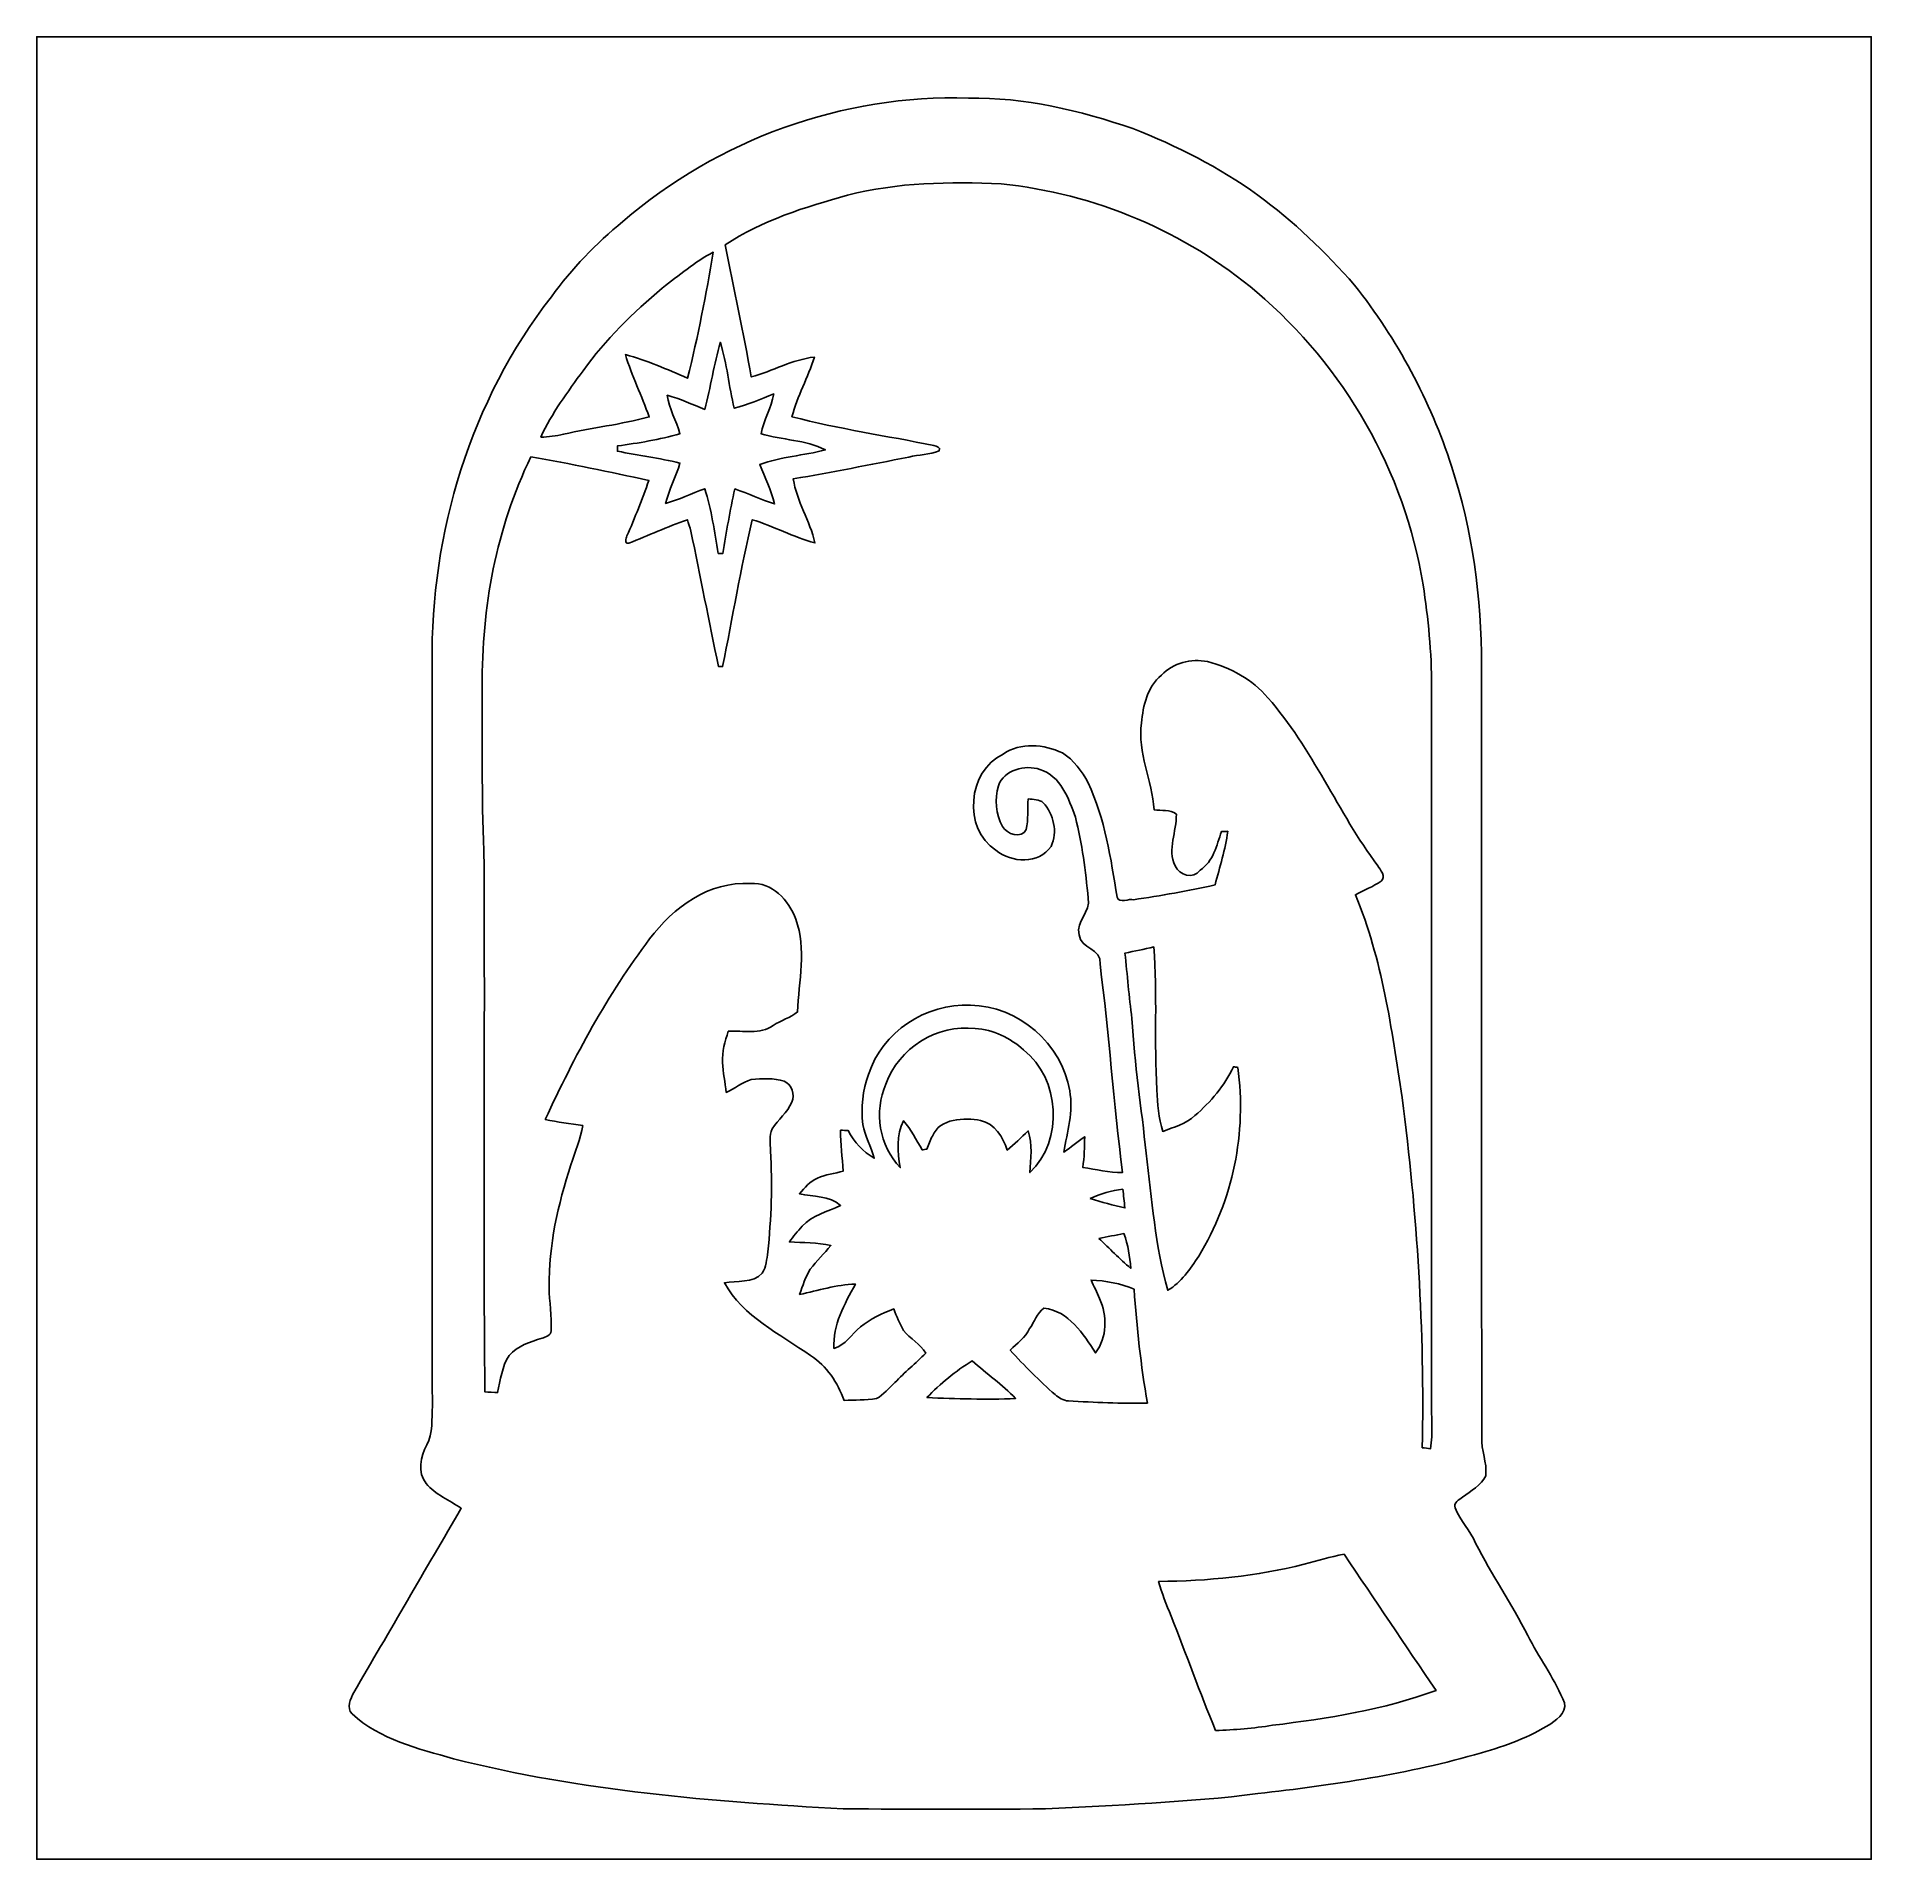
# Model space of a CAD drawing. Header units: centimetres. Extents: x -16.8 to 16.8, y -16.7 to 16.7.
import ezdxf

# ---------------------------------------------------------------- set-up
doc = ezdxf.new("R2010")
doc.units = ezdxf.units.CM
doc.header["$MEASUREMENT"] = 0
doc.layers.add('Layer 1', color=7, linetype='Continuous')

msp = doc.modelspace()

# ---------------------------------------------------------------- linework, layer by layer
at = {"layer": 'Layer 1', "color": 7}
for points, knots in [([(-16.77458, 16.66875), (-16.77458, 16.66875), (16.77458, 16.66875), (16.77458, 16.66875), (16.77458, 16.66875), (16.77458, 16.66875), (16.77458, -16.66875), (16.77458, -16.66875), (16.77458, -16.66875), (16.77458, -16.66875), (-16.77458, -16.66875), (-16.77458, -16.66875), (-16.77458, -16.66875), (-16.77458, -16.66875), (-16.77458, 16.66875), (-16.77458, 16.66875), (-16.77458, 16.66875), (-16.77458, 16.66875), (-16.77458, 16.66875), (-16.77458, 16.66875)], [0, 0, 0, 0, 0.16666667, 0.16666667, 0.16666667, 0.16666667, 0.33333333, 0.33333333, 0.33333333, 0.33333333, 0.5, 0.5, 0.5, 0.5, 0.66666667, 0.66666667, 0.66666667, 0.66666667, 1, 1, 1, 1]), ([(-6.05367, 13.28667), (-6.5472, 12.88838), (-6.98641, 12.42342), (-7.36212, 11.91295), (-7.36212, 11.91295), (-8.83638, 10.01712), (-9.57333, 7.59425), (-9.54405, 5.20347), (-9.54405, 5.20347), (-9.53911, 0.67592), (-9.54723, -3.85127), (-9.53946, -8.37882), (-9.53946, -8.37882), (-9.55287, -8.61554), (-9.52006, -8.87554), (-9.64318, -9.09038), (-9.64318, -9.09038), (-9.75889, -9.30099), (-9.81534, -9.59344), (-9.65306, -9.79311), (-9.65306, -9.79311), (-9.48302, -9.99913), (-9.22867, -10.1032), (-9.00994, -10.24819), (-9.00994, -10.24819), (-9.66823, -11.36967), (-10.31981, -12.49504), (-10.97633, -13.61722), (-10.97633, -13.61722), (-11.03383, -13.72976), (-11.11568, -13.90121), (-11.00737, -14.00669), (-11.00737, -14.00669), (-10.50149, -14.48117), (-9.79734, -14.64345), (-9.1507, -14.82972), (-9.1507, -14.82972), (-6.82378, -15.42027), (-4.41925, -15.615), (-2.02918, -15.74447), (-2.02918, -15.74447), (-0.7941, -15.75647), (0.44132, -15.75682), (1.67605, -15.74518), (1.67605, -15.74518), (2.97039, -15.67533), (4.26791, -15.62982), (5.55449, -15.46719), (5.55449, -15.46719), (6.93173, -15.30632), (8.31286, -15.113), (9.6453, -14.71824), (9.6453, -14.71824), (10.08733, -14.59794), (10.5223, -14.43461), (10.91177, -14.19119), (10.91177, -14.19119), (11.05323, -14.08642), (11.25502, -13.93684), (11.13155, -13.73364), (11.13155, -13.73364), (10.95692, -13.32865), (10.6934, -12.96987), (10.49373, -12.57759), (10.49373, -12.57759), (10.19986, -11.99974), (9.83192, -11.46387), (9.53946, -10.88531), (9.53946, -10.88531), (9.43645, -10.65812), (9.25654, -10.47291), (9.16517, -10.24149), (9.16517, -10.24149), (9.12601, -10.14236), (9.24137, -10.09403), (9.30134, -10.04464), (9.30134, -10.04464), (9.44845, -9.92646), (9.64247, -9.83121), (9.72291, -9.65235), (9.72291, -9.65235), (9.75431, -9.41282), (9.63366, -9.18422), (9.65271, -8.94362), (9.65271, -8.94362), (9.64247, -4.23968), (9.65129, 0.46426), (9.64882, 5.16819), (9.64882, 5.16819), (9.64036, 6.4008), (9.48761, 7.64046), (9.09673, 8.81345), (9.09673, 8.81345), (8.71326, 10.01183), (8.10401, 11.13578), (7.32649, 12.12427), (7.32649, 12.12427), (6.78886, 12.72716), (6.20959, 13.29761), (5.55343, 13.77139), (5.55343, 13.77139), (4.85422, 14.28186), (4.07458, 14.67344), (3.26954, 14.98741), (3.26954, 14.98741), (2.30434, 15.31832), (1.29152, 15.5642), (0.26458, 15.54374), (0.26458, 15.54374), (-2.0253, 15.61994), (-4.32717, 14.7888), (-6.05367, 13.28667)], [0, 0, 0, 0, 0.03448276, 0.03448276, 0.03448276, 0.03448276, 0.06896552, 0.06896552, 0.06896552, 0.06896552, 0.10344828, 0.10344828, 0.10344828, 0.10344828, 0.13793103, 0.13793103, 0.13793103, 0.13793103, 0.17241379, 0.17241379, 0.17241379, 0.17241379, 0.20689655, 0.20689655, 0.20689655, 0.20689655, 0.24137931, 0.24137931, 0.24137931, 0.24137931, 0.27586207, 0.27586207, 0.27586207, 0.27586207, 0.31034483, 0.31034483, 0.31034483, 0.31034483, 0.34482759, 0.34482759, 0.34482759, 0.34482759, 0.37931034, 0.37931034, 0.37931034, 0.37931034, 0.4137931, 0.4137931, 0.4137931, 0.4137931, 0.44827586, 0.44827586, 0.44827586, 0.44827586, 0.48275862, 0.48275862, 0.48275862, 0.48275862, 0.51724138, 0.51724138, 0.51724138, 0.51724138, 0.55172414, 0.55172414, 0.55172414, 0.55172414, 0.5862069, 0.5862069, 0.5862069, 0.5862069, 0.62068966, 0.62068966, 0.62068966, 0.62068966, 0.65517241, 0.65517241, 0.65517241, 0.65517241, 0.68965517, 0.68965517, 0.68965517, 0.68965517, 0.72413793, 0.72413793, 0.72413793, 0.72413793, 0.75862069, 0.75862069, 0.75862069, 0.75862069, 0.79310345, 0.79310345, 0.79310345, 0.79310345, 0.82758621, 0.82758621, 0.82758621, 0.82758621, 0.86206897, 0.86206897, 0.86206897, 0.86206897, 0.89655172, 0.89655172, 0.89655172, 0.89655172, 0.93103448, 0.93103448, 0.93103448, 0.93103448, 1, 1, 1, 1]), ([(-1.94628, 13.76715), (-1.03188, 14.0081), (-0.07867, 14.01657), (0.85972, 13.97635), (0.85972, 13.97635), (2.57069, 13.80455), (4.22628, 13.10675), (5.53755, 11.99374), (5.53755, 11.99374), (7.13705, 10.64119), (8.24406, 8.71432), (8.5785, 6.64386), (8.5785, 6.64386), (8.67198, 6.02721), (8.73548, 5.40456), (8.73266, 4.78014), (8.73266, 4.78014), (8.7309, 0.42933), (8.72913, -3.92148), (8.73337, -8.27264), (8.73337, -8.27264), (8.72561, -8.56791), (8.76088, -8.86742), (8.71255, -9.16093), (8.71255, -9.16093), (8.66281, -9.15353), (8.61307, -9.14612), (8.56368, -9.13941), (8.56368, -9.13941), (8.60813, -6.99911), (8.46878, -4.85704), (8.19679, -2.73438), (8.19679, -2.73438), (8.00347, -1.48167), (7.83202, -0.20567), (7.33954, 0.97261), (7.33954, 0.97261), (7.49335, 1.06151), (7.66657, 1.11831), (7.81015, 1.22379), (7.81015, 1.22379), (7.90787, 1.29963), (7.79568, 1.43722), (7.74841, 1.50248), (7.74841, 1.50248), (7.01746, 2.48603), (6.55637, 3.65196), (5.73969, 4.57553), (5.73969, 4.57553), (5.45888, 4.91067), (5.05672, 5.13397), (4.6355, 5.23734), (4.6355, 5.23734), (4.33529, 5.3019), (4.00756, 5.21476), (3.79412, 4.99075), (3.79412, 4.99075), (3.53413, 4.77943), (3.45863, 4.43195), (3.42688, 4.11551), (3.42688, 4.11551), (3.34998, 3.57046), (3.62902, 3.06529), (3.65795, 2.5273), (3.65795, 2.5273), (3.79307, 2.50719), (3.95146, 2.53894), (4.06576, 2.44757), (4.06576, 2.44757), (4.0767, 2.13325), (3.8929, 1.80234), (4.04248, 1.50213), (4.04248, 1.50213), (4.11586, 1.33174), (4.38044, 1.24919), (4.50074, 1.42522), (4.50074, 1.42522), (4.74345, 1.58115), (4.80166, 1.87713), (4.89162, 2.12937), (4.89162, 2.12937), (4.92019, 2.13078), (4.97699, 2.13289), (5.00521, 2.13395), (5.00521, 2.13395), (4.96147, 1.80022), (4.86339, 1.47743), (4.77308, 1.15429), (4.77308, 1.15429), (4.2799, 1.04422), (3.78178, 0.95744), (3.28224, 0.8823), (3.28224, 0.8823), (3.20428, 0.91405), (3.02366, 0.80151), (2.98132, 0.92781), (2.98132, 0.92781), (2.87126, 1.63795), (2.75625, 2.36291), (2.45463, 3.02225), (2.45463, 3.02225), (2.33433, 3.22968), (2.19393, 3.44205), (1.98332, 3.56799), (1.98332, 3.56799), (1.64324, 3.7271), (1.22237, 3.76484), (0.89711, 3.54753), (0.89711, 3.54753), (0.24836, 3.23779), (0.15628, 2.18405), (0.76694, 1.78999), (0.76694, 1.78999), (1.0474, 1.55399), (1.55575, 1.52894), (1.77447, 1.85879), (1.77447, 1.85879), (1.899, 2.12231), (1.82386, 2.44581), (1.63336, 2.65747), (1.63336, 2.65747), (1.55716, 2.72274), (1.44992, 2.71533), (1.35643, 2.72591), (1.35643, 2.72591), (1.33985, 2.54106), (1.36066, 2.35056), (1.32256, 2.16817), (1.32256, 2.16817), (1.23155, 1.99319), (0.96873, 2.07716), (0.88441, 2.22215), (0.88441, 2.22215), (0.7687, 2.44792), (0.73554, 2.72274), (0.81139, 2.96651), (0.81139, 2.96651), (0.9144, 3.25861), (1.30034, 3.35844), (1.57057, 3.26531), (1.57057, 3.26531), (1.95263, 3.14643), (2.09797, 2.73473), (2.21932, 2.3943), (2.21932, 2.3943), (2.34879, 1.90923), (2.40242, 1.40723), (2.45533, 0.90911), (2.45533, 0.90911), (2.50225, 0.65969), (2.22956, 0.49459), (2.28671, 0.24059), (2.28671, 0.24059), (2.30822, -0.01693), (2.70616, -0.00706), (2.67053, -0.29351), (2.67053, -0.29351), (2.83422, -1.56104), (2.91818, -2.83739), (3.08398, -4.10457), (3.08398, -4.10457), (2.83739, -4.12044), (2.5968, -4.04319), (2.35444, -4.01355), (2.35444, -4.01355), (2.38301, -3.82834), (2.38619, -3.63996), (2.39113, -3.45334), (2.39113, -3.45334), (2.25778, -3.53977), (2.1396, -3.64631), (2.0066, -3.73274), (2.0066, -3.73274), (2.07398, -3.36338), (2.18334, -2.99156), (2.11667, -2.61267), (2.11667, -2.61267), (1.97626, -1.7526), (1.17475, -1.05269), (0.2988, -1.0474), (0.2988, -1.0474), (-0.50871, -1.00154), (-1.31798, -1.54058), (-1.56422, -2.31316), (-1.56422, -2.31316), (-1.67534, -2.6035), (-1.69757, -2.91888), (-1.66899, -3.22615), (-1.66899, -3.22615), (-1.62878, -3.44135), (-1.518, -3.63502), (-1.45909, -3.84493), (-1.45909, -3.84493), (-1.66158, -3.72498), (-1.82774, -3.55071), (-1.93322, -3.3401), (-1.93322, -3.3401), (-1.97979, -3.33728), (-2.02636, -3.33481), (-2.07292, -3.33269), (-2.07292, -3.33269), (-2.08209, -3.58316), (-2.04153, -3.83187), (-2.02459, -4.08164), (-2.02459, -4.08164), (-2.18228, -4.12291), (-2.34703, -4.14161), (-2.49731, -4.20793), (-2.49731, -4.20793), (-2.63384, -4.26826), (-2.73191, -4.38538), (-2.82751, -4.49545), (-2.82751, -4.49545), (-2.57316, -4.55718), (-2.27894, -4.52473), (-2.07257, -4.71241), (-2.07257, -4.71241), (-2.31281, -4.82565), (-2.59468, -4.88456), (-2.77707, -5.09023), (-2.77707, -5.09023), (-2.86068, -5.18019), (-2.93758, -5.27614), (-3.01025, -5.37527), (-3.01025, -5.37527), (-2.75802, -5.39574), (-2.49978, -5.37986), (-2.25213, -5.44195), (-2.25213, -5.44195), (-2.37384, -5.58835), (-2.51037, -5.72206), (-2.62749, -5.87234), (-2.62749, -5.87234), (-2.71533, -6.01592), (-2.76825, -6.1782), (-2.82293, -6.33659), (-2.82293, -6.33659), (-2.48461, -6.26569), (-2.15265, -6.15738), (-1.80375, -6.14856), (-1.80375, -6.14856), (-1.99884, -6.51298), (-2.22321, -6.89469), (-2.19463, -7.32437), (-2.19463, -7.32437), (-1.98614, -7.26193), (-1.87184, -7.06296), (-1.71203, -6.93067), (-1.71203, -6.93067), (-1.52929, -6.78744), (-1.31974, -6.68302), (-1.10243, -6.60259), (-1.10243, -6.60259), (-1.04669, -6.73488), (-0.99342, -6.86823), (-0.92357, -6.99488), (-0.92357, -6.99488), (-0.80433, -7.14622), (-0.61313, -7.24288), (-0.51788, -7.41257), (-0.51788, -7.41257), (-0.70026, -7.59707), (-0.90276, -7.76111), (-1.08197, -7.94914), (-1.08197, -7.94914), (-1.19063, -8.04898), (-1.28517, -8.17245), (-1.41887, -8.24124), (-1.41887, -8.24124), (-1.61537, -8.26876), (-1.81398, -8.26946), (-2.01154, -8.27546), (-2.01154, -8.27546), (-2.1276, -7.94914), (-2.3241, -7.64364), (-2.6222, -7.45631), (-2.6222, -7.45631), (-3.17606, -7.05908), (-3.86009, -6.74652), (-4.1977, -6.1214), (-4.1977, -6.1214), (-3.97157, -6.07942), (-3.68124, -6.13833), (-3.50626, -5.94889), (-3.50626, -5.94889), (-3.43006, -5.83636), (-3.42971, -5.69031), (-3.40184, -5.56013), (-3.40184, -5.56013), (-3.34469, -4.9463), (-3.31541, -4.32717), (-3.35633, -3.71122), (-3.35633, -3.71122), (-3.35527, -3.57646), (-3.38773, -3.43182), (-3.32246, -3.30764), (-3.32246, -3.30764), (-3.21839, -3.13549), (-3.042, -3.01096), (-2.96827, -2.82046), (-2.96827, -2.82046), (-2.90442, -2.67935), (-2.96333, -2.49873), (-3.10268, -2.43417), (-3.10268, -2.43417), (-3.29883, -2.37596), (-3.50696, -2.38866), (-3.70734, -2.40665), (-3.70734, -2.40665), (-3.86997, -2.46309), (-4.01144, -2.56575), (-4.16454, -2.64266), (-4.16454, -2.64266), (-4.1843, -2.45886), (-4.2224, -2.27718), (-4.23616, -2.09303), (-4.23616, -2.09303), (-4.24074, -1.89759), (-4.18959, -1.70603), (-4.12821, -1.52259), (-4.12821, -1.52259), (-3.85374, -1.50742), (-3.54894, -1.59068), (-3.3087, -1.41711), (-3.3087, -1.41711), (-3.16548, -1.32292), (-2.99226, -1.27706), (-2.85891, -1.1684), (-2.85891, -1.1684), (-2.84445, -0.60889), (-2.69064, -0.0187), (-2.89348, 0.52564), (-2.89348, 0.52564), (-3.02295, 0.8703), (-3.32317, 1.21356), (-3.72286, 1.17863), (-3.72286, 1.17863), (-4.4764, 1.2259), (-5.13327, 0.74048), (-5.56613, 0.16686), (-5.56613, 0.16686), (-6.33518, -0.84984), (-6.93949, -1.98049), (-7.4743, -3.13443), (-7.4743, -3.13443), (-7.24782, -3.18417), (-7.01781, -3.21416), (-6.7885, -3.24838), (-6.7885, -3.24838), (-6.82696, -3.49779), (-6.93596, -3.7271), (-7.00617, -3.96804), (-7.00617, -3.96804), (-7.24218, -4.69053), (-7.41186, -5.44124), (-7.40551, -6.20536), (-7.40551, -6.20536), (-7.39669, -6.46994), (-7.36106, -6.73453), (-7.36529, -6.99982), (-7.36529, -6.99982), (-7.36953, -7.08766), (-7.46584, -7.11235), (-7.53357, -7.13811), (-7.53357, -7.13811), (-7.75018, -7.20231), (-7.9823, -7.27851), (-8.13611, -7.4549), (-8.13611, -7.4549), (-8.26911, -7.65528), (-8.29134, -7.90222), (-8.34602, -8.13082), (-8.34602, -8.13082), (-8.40423, -8.128), (-8.52064, -8.12236), (-8.57885, -8.11953), (-8.57885, -8.11953), (-8.60919, -4.81894), (-8.57462, -1.51836), (-8.59614, 1.78188), (-8.59614, 1.78188), (-8.642, 2.78095), (-8.62154, 3.78072), (-8.62683, 4.78014), (-8.62683, 4.78014), (-8.63812, 6.22265), (-8.37353, 7.68244), (-7.73642, 8.98384), (-7.73642, 8.98384), (-7.01287, 8.86495), (-6.29779, 8.70056), (-5.57953, 8.5538), (-5.57953, 8.5538), (-5.70054, 8.20984), (-5.83565, 7.87047), (-5.98064, 7.53604), (-5.98064, 7.53604), (-6.00428, 7.49229), (-6.02933, 7.38646), (-5.94819, 7.40445), (-5.94819, 7.40445), (-5.58941, 7.54239), (-5.24087, 7.70714), (-4.87645, 7.83167), (-4.87645, 7.83167), (-4.85281, 7.76429), (-4.82882, 7.69655), (-4.81224, 7.6267), (-4.81224, 7.6267), (-4.63762, 6.80156), (-4.48204, 5.97253), (-4.30601, 5.14773), (-4.30601, 5.14773), (-4.28731, 5.14773), (-4.25027, 5.14738), (-4.23157, 5.14738), (-4.23157, 5.14738), (-4.05059, 6.04273), (-3.8989, 6.94408), (-3.69006, 7.83343), (-3.69006, 7.83343), (-3.29918, 7.71631), (-2.93899, 7.5124), (-2.54318, 7.41045), (-2.54318, 7.41045), (-2.63243, 7.81544), (-2.87867, 8.16822), (-2.93934, 8.58202), (-2.93934, 8.58202), (-2.23308, 8.69809), (-1.53141, 8.84237), (-0.82868, 8.97855), (-0.82868, 8.97855), (-0.64347, 9.02229), (-0.44768, 9.02617), (-0.26882, 9.09496), (-0.26882, 9.09496), (-0.23671, 9.16693), (-0.31856, 9.17399), (-0.36759, 9.1888), (-0.36759, 9.1888), (-1.23155, 9.37048), (-2.10926, 9.49184), (-2.96369, 9.71797), (-2.96369, 9.71797), (-2.86491, 10.09544), (-2.66841, 10.43728), (-2.55305, 10.80841), (-2.55305, 10.80841), (-2.95839, 10.76219), (-3.31717, 10.55299), (-3.70628, 10.44504), (-3.70628, 10.44504), (-3.85092, 11.25255), (-4.02449, 12.05442), (-4.185, 12.85875), (-4.185, 12.85875), (-3.50873, 13.30748), (-2.72274, 13.55513), (-1.94628, 13.76715)], [0, 0, 0, 0, 0.00862069, 0.00862069, 0.00862069, 0.00862069, 0.01724138, 0.01724138, 0.01724138, 0.01724138, 0.02586207, 0.02586207, 0.02586207, 0.02586207, 0.03448276, 0.03448276, 0.03448276, 0.03448276, 0.04310345, 0.04310345, 0.04310345, 0.04310345, 0.05172414, 0.05172414, 0.05172414, 0.05172414, 0.06034483, 0.06034483, 0.06034483, 0.06034483, 0.06896552, 0.06896552, 0.06896552, 0.06896552, 0.07758621, 0.07758621, 0.07758621, 0.07758621, 0.0862069, 0.0862069, 0.0862069, 0.0862069, 0.09482759, 0.09482759, 0.09482759, 0.09482759, 0.10344828, 0.10344828, 0.10344828, 0.10344828, 0.11206897, 0.11206897, 0.11206897, 0.11206897, 0.12068966, 0.12068966, 0.12068966, 0.12068966, 0.12931034, 0.12931034, 0.12931034, 0.12931034, 0.13793103, 0.13793103, 0.13793103, 0.13793103, 0.14655172, 0.14655172, 0.14655172, 0.14655172, 0.15517241, 0.15517241, 0.15517241, 0.15517241, 0.1637931, 0.1637931, 0.1637931, 0.1637931, 0.17241379, 0.17241379, 0.17241379, 0.17241379, 0.18103448, 0.18103448, 0.18103448, 0.18103448, 0.18965517, 0.18965517, 0.18965517, 0.18965517, 0.19827586, 0.19827586, 0.19827586, 0.19827586, 0.20689655, 0.20689655, 0.20689655, 0.20689655, 0.21551724, 0.21551724, 0.21551724, 0.21551724, 0.22413793, 0.22413793, 0.22413793, 0.22413793, 0.23275862, 0.23275862, 0.23275862, 0.23275862, 0.24137931, 0.24137931, 0.24137931, 0.24137931, 0.25, 0.25, 0.25, 0.25, 0.25862069, 0.25862069, 0.25862069, 0.25862069, 0.26724138, 0.26724138, 0.26724138, 0.26724138, 0.27586207, 0.27586207, 0.27586207, 0.27586207, 0.28448276, 0.28448276, 0.28448276, 0.28448276, 0.29310345, 0.29310345, 0.29310345, 0.29310345, 0.30172414, 0.30172414, 0.30172414, 0.30172414, 0.31034483, 0.31034483, 0.31034483, 0.31034483, 0.31896552, 0.31896552, 0.31896552, 0.31896552, 0.32758621, 0.32758621, 0.32758621, 0.32758621, 0.3362069, 0.3362069, 0.3362069, 0.3362069, 0.34482759, 0.34482759, 0.34482759, 0.34482759, 0.35344828, 0.35344828, 0.35344828, 0.35344828, 0.36206897, 0.36206897, 0.36206897, 0.36206897, 0.37068966, 0.37068966, 0.37068966, 0.37068966, 0.37931034, 0.37931034, 0.37931034, 0.37931034, 0.38793103, 0.38793103, 0.38793103, 0.38793103, 0.39655172, 0.39655172, 0.39655172, 0.39655172, 0.40517241, 0.40517241, 0.40517241, 0.40517241, 0.4137931, 0.4137931, 0.4137931, 0.4137931, 0.42241379, 0.42241379, 0.42241379, 0.42241379, 0.43103448, 0.43103448, 0.43103448, 0.43103448, 0.43965517, 0.43965517, 0.43965517, 0.43965517, 0.44827586, 0.44827586, 0.44827586, 0.44827586, 0.45689655, 0.45689655, 0.45689655, 0.45689655, 0.46551724, 0.46551724, 0.46551724, 0.46551724, 0.47413793, 0.47413793, 0.47413793, 0.47413793, 0.48275862, 0.48275862, 0.48275862, 0.48275862, 0.49137931, 0.49137931, 0.49137931, 0.49137931, 0.5, 0.5, 0.5, 0.5, 0.50862069, 0.50862069, 0.50862069, 0.50862069, 0.51724138, 0.51724138, 0.51724138, 0.51724138, 0.52586207, 0.52586207, 0.52586207, 0.52586207, 0.53448276, 0.53448276, 0.53448276, 0.53448276, 0.54310345, 0.54310345, 0.54310345, 0.54310345, 0.55172414, 0.55172414, 0.55172414, 0.55172414, 0.56034483, 0.56034483, 0.56034483, 0.56034483, 0.56896552, 0.56896552, 0.56896552, 0.56896552, 0.57758621, 0.57758621, 0.57758621, 0.57758621, 0.5862069, 0.5862069, 0.5862069, 0.5862069, 0.59482759, 0.59482759, 0.59482759, 0.59482759, 0.60344828, 0.60344828, 0.60344828, 0.60344828, 0.61206897, 0.61206897, 0.61206897, 0.61206897, 0.62068966, 0.62068966, 0.62068966, 0.62068966, 0.62931034, 0.62931034, 0.62931034, 0.62931034, 0.63793103, 0.63793103, 0.63793103, 0.63793103, 0.64655172, 0.64655172, 0.64655172, 0.64655172, 0.65517241, 0.65517241, 0.65517241, 0.65517241, 0.6637931, 0.6637931, 0.6637931, 0.6637931, 0.67241379, 0.67241379, 0.67241379, 0.67241379, 0.68103448, 0.68103448, 0.68103448, 0.68103448, 0.68965517, 0.68965517, 0.68965517, 0.68965517, 0.69827586, 0.69827586, 0.69827586, 0.69827586, 0.70689655, 0.70689655, 0.70689655, 0.70689655, 0.71551724, 0.71551724, 0.71551724, 0.71551724, 0.72413793, 0.72413793, 0.72413793, 0.72413793, 0.73275862, 0.73275862, 0.73275862, 0.73275862, 0.74137931, 0.74137931, 0.74137931, 0.74137931, 0.75, 0.75, 0.75, 0.75, 0.75862069, 0.75862069, 0.75862069, 0.75862069, 0.76724138, 0.76724138, 0.76724138, 0.76724138, 0.77586207, 0.77586207, 0.77586207, 0.77586207, 0.78448276, 0.78448276, 0.78448276, 0.78448276, 0.79310345, 0.79310345, 0.79310345, 0.79310345, 0.80172414, 0.80172414, 0.80172414, 0.80172414, 0.81034483, 0.81034483, 0.81034483, 0.81034483, 0.81896552, 0.81896552, 0.81896552, 0.81896552, 0.82758621, 0.82758621, 0.82758621, 0.82758621, 0.8362069, 0.8362069, 0.8362069, 0.8362069, 0.84482759, 0.84482759, 0.84482759, 0.84482759, 0.85344828, 0.85344828, 0.85344828, 0.85344828, 0.86206897, 0.86206897, 0.86206897, 0.86206897, 0.87068966, 0.87068966, 0.87068966, 0.87068966, 0.87931034, 0.87931034, 0.87931034, 0.87931034, 0.88793103, 0.88793103, 0.88793103, 0.88793103, 0.89655172, 0.89655172, 0.89655172, 0.89655172, 0.90517241, 0.90517241, 0.90517241, 0.90517241, 0.9137931, 0.9137931, 0.9137931, 0.9137931, 0.92241379, 0.92241379, 0.92241379, 0.92241379, 0.93103448, 0.93103448, 0.93103448, 0.93103448, 0.93965517, 0.93965517, 0.93965517, 0.93965517, 0.94827586, 0.94827586, 0.94827586, 0.94827586, 0.95689655, 0.95689655, 0.95689655, 0.95689655, 0.96551724, 0.96551724, 0.96551724, 0.96551724, 0.97413793, 0.97413793, 0.97413793, 0.97413793, 0.98275862, 0.98275862, 0.98275862, 0.98275862, 1, 1, 1, 1]), ([(-5.33471, 12.0717), (-5.03202, 12.29995), (-4.74098, 12.55148), (-4.40267, 12.72716), (-4.40267, 12.72716), (-4.52896, 11.95352), (-4.68524, 11.18341), (-4.8708, 10.42211), (-4.8708, 10.42211), (-5.24404, 10.58157), (-5.61552, 10.75161), (-6.00922, 10.85427), (-6.00922, 10.85427), (-5.89068, 10.46445), (-5.71006, 10.09756), (-5.57424, 9.71409), (-5.57424, 9.71409), (-6.08965, 9.57615), (-6.62058, 9.51442), (-7.14058, 9.39765), (-7.14058, 9.39765), (-7.2771, 9.36837), (-7.41539, 9.34367), (-7.55544, 9.34473), (-7.55544, 9.34473), (-7.35542, 9.78359), (-7.06332, 10.17058), (-6.78286, 10.5597), (-6.78286, 10.5597), (-6.37328, 11.12873), (-5.86775, 11.61979), (-5.33471, 12.0717)], [0, 0, 0, 0, 0.11111111, 0.11111111, 0.11111111, 0.11111111, 0.22222222, 0.22222222, 0.22222222, 0.22222222, 0.33333333, 0.33333333, 0.33333333, 0.33333333, 0.44444444, 0.44444444, 0.44444444, 0.44444444, 0.55555556, 0.55555556, 0.55555556, 0.55555556, 0.66666667, 0.66666667, 0.66666667, 0.66666667, 0.77777778, 0.77777778, 0.77777778, 0.77777778, 1, 1, 1, 1]), ([(-4.27214, 11.0804), (-4.15184, 10.68564), (-4.11692, 10.27218), (-4.01849, 9.87284), (-4.01849, 9.87284), (-3.76943, 9.93704), (-3.53342, 10.04076), (-3.29494, 10.13495), (-3.29494, 10.13495), (-3.34257, 9.88236), (-3.47733, 9.65694), (-3.52919, 9.40506), (-3.52919, 9.40506), (-3.14219, 9.2897), (-2.71639, 9.29746), (-2.35268, 9.11084), (-2.35268, 9.11084), (-2.74955, 9.00783), (-3.16583, 8.98419), (-3.55283, 8.84343), (-3.55283, 8.84343), (-3.45475, 8.60637), (-3.34469, 8.37247), (-3.28189, 8.12306), (-3.28189, 8.12306), (-3.52989, 8.1975), (-3.76238, 8.31427), (-4.0072, 8.39646), (-4.0072, 8.39646), (-4.09363, 8.00559), (-4.16666, 7.61189), (-4.22522, 7.21607), (-4.22522, 7.21607), (-4.24674, 7.21607), (-4.28943, 7.21642), (-4.31059, 7.21677), (-4.31059, 7.21677), (-4.37586, 7.61436), (-4.43653, 8.01617), (-4.55824, 8.40105), (-4.55824, 8.40105), (-4.79954, 8.31815), (-5.02744, 8.19856), (-5.27473, 8.13223), (-5.27473, 8.13223), (-5.21088, 8.38659), (-5.08212, 8.61836), (-5.01121, 8.8706), (-5.01121, 8.8706), (-5.38868, 8.9595), (-5.77356, 9.01206), (-6.15386, 9.0872), (-6.15386, 9.0872), (-6.15386, 9.11119), (-6.15421, 9.15917), (-6.15456, 9.18281), (-6.15456, 9.18281), (-5.77003, 9.23502), (-5.38621, 9.29957), (-5.01262, 9.40576), (-5.01262, 9.40576), (-5.07647, 9.6453), (-5.2137, 9.86084), (-5.24404, 10.10991), (-5.24404, 10.10991), (-5.00733, 10.04605), (-4.78367, 9.94234), (-4.55648, 9.85132), (-4.55648, 9.85132), (-4.45347, 10.25913), (-4.38503, 10.67506), (-4.27214, 11.0804)], [0, 0, 0, 0, 0.05263158, 0.05263158, 0.05263158, 0.05263158, 0.10526316, 0.10526316, 0.10526316, 0.10526316, 0.15789474, 0.15789474, 0.15789474, 0.15789474, 0.21052632, 0.21052632, 0.21052632, 0.21052632, 0.26315789, 0.26315789, 0.26315789, 0.26315789, 0.31578947, 0.31578947, 0.31578947, 0.31578947, 0.36842105, 0.36842105, 0.36842105, 0.36842105, 0.42105263, 0.42105263, 0.42105263, 0.42105263, 0.47368421, 0.47368421, 0.47368421, 0.47368421, 0.52631579, 0.52631579, 0.52631579, 0.52631579, 0.57894737, 0.57894737, 0.57894737, 0.57894737, 0.63157895, 0.63157895, 0.63157895, 0.63157895, 0.68421053, 0.68421053, 0.68421053, 0.68421053, 0.73684211, 0.73684211, 0.73684211, 0.73684211, 0.78947368, 0.78947368, 0.78947368, 0.78947368, 0.84210526, 0.84210526, 0.84210526, 0.84210526, 0.89473684, 0.89473684, 0.89473684, 0.89473684, 1, 1, 1, 1]), ([(3.12667, -0.09278), (3.30235, -0.05856), (3.47804, -0.02187), (3.65231, 0.02081), (3.65231, 0.02081), (3.72392, -0.84914), (3.65584, -1.72332), (3.70981, -2.59433), (3.70981, -2.59433), (3.72286, -2.85044), (3.74227, -3.10974), (3.81882, -3.35598), (3.81882, -3.35598), (4.02167, -3.27695), (4.24109, -3.21557), (4.40619, -3.0667), (4.40619, -3.0667), (4.69265, -2.81446), (4.94877, -2.52024), (5.10928, -2.17099), (5.10928, -2.17099), (5.12904, -2.17452), (5.16855, -2.18228), (5.1883, -2.18616), (5.1883, -2.18616), (5.35658, -3.37432), (5.10117, -4.61469), (4.47499, -5.63774), (4.47499, -5.63774), (4.31694, -5.86775), (4.15749, -6.11611), (3.91019, -6.25969), (3.91019, -6.25969), (3.67206, -5.44477), (3.62338, -4.59281), (3.51402, -3.75532), (3.51402, -3.75532), (3.42971, -2.93299), (3.29953, -2.11526), (3.25402, -1.2894), (3.25402, -1.2894), (3.20146, -0.89147), (3.1683, -0.49177), (3.12667, -0.09278)], [0, 0, 0, 0, 0.08333333, 0.08333333, 0.08333333, 0.08333333, 0.16666667, 0.16666667, 0.16666667, 0.16666667, 0.25, 0.25, 0.25, 0.25, 0.33333333, 0.33333333, 0.33333333, 0.33333333, 0.41666667, 0.41666667, 0.41666667, 0.41666667, 0.5, 0.5, 0.5, 0.5, 0.58333333, 0.58333333, 0.58333333, 0.58333333, 0.66666667, 0.66666667, 0.66666667, 0.66666667, 0.75, 0.75, 0.75, 0.75, 0.83333333, 0.83333333, 0.83333333, 0.83333333, 1, 1, 1, 1]), ([(-1.24601, -2.49096), (-1.02164, -1.83339), (-0.30198, -1.38783), (0.38735, -1.47461), (0.38735, -1.47461), (0.72073, -1.48731), (1.0287, -1.64571), (1.27282, -1.86549), (1.27282, -1.86549), (1.93957, -2.38689), (2.0066, -3.51896), (1.38959, -4.10739), (1.38959, -4.10739), (1.39453, -3.85374), (1.44533, -3.59234), (1.35643, -3.34716), (1.35643, -3.34716), (1.22767, -3.46251), (1.10843, -3.58846), (0.97296, -3.69641), (0.97296, -3.69641), (0.895, -3.45687), (0.74789, -3.21134), (0.48542, -3.15278), (0.48542, -3.15278), (0.18838, -3.10339), (-0.25612, -3.10903), (-0.39405, -3.43923), (-0.39405, -3.43923), (-0.43462, -3.51437), (-0.46108, -3.59869), (-0.49459, -3.67771), (-0.49459, -3.67771), (-0.51611, -3.68124), (-0.55951, -3.68864), (-0.58103, -3.69252), (-0.58103, -3.69252), (-0.69109, -3.5119), (-0.78669, -3.32105), (-0.92393, -3.15912), (-0.92393, -3.15912), (-1.06045, -3.42441), (-1.03223, -3.73204), (-0.98249, -4.01673), (-0.98249, -4.01673), (-1.36913, -3.62479), (-1.46685, -2.99085), (-1.24601, -2.49096)], [0, 0, 0, 0, 0.07692308, 0.07692308, 0.07692308, 0.07692308, 0.15384615, 0.15384615, 0.15384615, 0.15384615, 0.23076923, 0.23076923, 0.23076923, 0.23076923, 0.30769231, 0.30769231, 0.30769231, 0.30769231, 0.38461538, 0.38461538, 0.38461538, 0.38461538, 0.46153846, 0.46153846, 0.46153846, 0.46153846, 0.53846154, 0.53846154, 0.53846154, 0.53846154, 0.61538462, 0.61538462, 0.61538462, 0.61538462, 0.69230769, 0.69230769, 0.69230769, 0.69230769, 0.76923077, 0.76923077, 0.76923077, 0.76923077, 0.84615385, 0.84615385, 0.84615385, 0.84615385, 1, 1, 1, 1]), ([(2.49308, -4.58223), (2.68076, -4.49333), (2.87972, -4.43336), (3.08681, -4.41219), (3.08681, -4.41219), (3.10021, -4.52579), (3.11256, -4.63973), (3.12561, -4.75439), (3.12561, -4.75439), (2.91289, -4.70464), (2.70051, -4.65067), (2.49308, -4.58223)], [0, 0, 0, 0, 0.25, 0.25, 0.25, 0.25, 0.5, 0.5, 0.5, 0.5, 1, 1, 1, 1]), ([(2.65112, -5.31072), (2.80282, -5.28038), (2.95522, -5.25145), (3.10797, -5.22499), (3.10797, -5.22499), (3.18276, -5.42854), (3.21804, -5.64374), (3.23144, -5.85999), (3.23144, -5.85999), (3.03283, -5.68219), (2.83951, -5.4991), (2.65112, -5.31072)], [0, 0, 0, 0, 0.25, 0.25, 0.25, 0.25, 0.5, 0.5, 0.5, 0.5, 1, 1, 1, 1]), ([(2.50578, -6.07413), (2.7753, -6.08789), (3.04553, -6.13163), (3.29459, -6.24064), (3.29459, -6.24064), (3.3401, -6.93879), (3.41912, -7.63517), (3.53554, -8.3252), (3.53554, -8.3252), (3.05329, -8.33649), (2.57175, -8.31039), (2.09091, -8.28463), (2.09091, -8.28463), (1.99919, -8.27652), (1.91841, -8.22713), (1.84997, -8.16928), (1.84997, -8.16928), (1.55998, -7.91457), (1.28587, -7.64222), (1.02799, -7.35506), (1.02799, -7.35506), (1.15641, -7.23371), (1.3014, -7.12329), (1.38254, -6.96136), (1.38254, -6.96136), (1.47391, -6.84213), (1.51412, -6.67526), (1.645, -6.58954), (1.645, -6.58954), (2.10291, -6.63504), (2.36044, -7.06049), (2.58868, -7.40551), (2.58868, -7.40551), (2.80564, -7.12505), (2.80035, -6.7243), (2.66206, -6.41068), (2.66206, -6.41068), (2.61338, -6.29673), (2.55658, -6.18666), (2.50578, -6.07413)], [0, 0, 0, 0, 0.09090909, 0.09090909, 0.09090909, 0.09090909, 0.18181818, 0.18181818, 0.18181818, 0.18181818, 0.27272727, 0.27272727, 0.27272727, 0.27272727, 0.36363636, 0.36363636, 0.36363636, 0.36363636, 0.45454545, 0.45454545, 0.45454545, 0.45454545, 0.54545455, 0.54545455, 0.54545455, 0.54545455, 0.63636364, 0.63636364, 0.63636364, 0.63636364, 0.72727273, 0.72727273, 0.72727273, 0.72727273, 0.81818182, 0.81818182, 0.81818182, 0.81818182, 1, 1, 1, 1]), ([(-0.49742, -8.22396), (-0.2473, -7.9696), (0.02716, -7.73818), (0.33267, -7.55227), (0.33267, -7.55227), (0.59337, -7.78616), (0.88441, -7.98724), (1.12748, -8.23983), (1.12748, -8.23983), (0.58596, -8.26664), (0.04374, -8.24265), (-0.49742, -8.22396)], [0, 0, 0, 0, 0.25, 0.25, 0.25, 0.25, 0.5, 0.5, 0.5, 0.5, 1, 1, 1, 1]), ([(6.40221, -11.26913), (6.64527, -11.20846), (6.88622, -11.13649), (7.13246, -11.08745), (7.13246, -11.08745), (7.69585, -11.91683), (8.25006, -12.75256), (8.81627, -13.58018), (8.81627, -13.58018), (7.85495, -13.93366), (6.83507, -14.09277), (5.8226, -14.21765), (5.8226, -14.21765), (5.47864, -14.27268), (5.13115, -14.29985), (4.78367, -14.31219), (4.78367, -14.31219), (4.49615, -13.62146), (4.24815, -12.91555), (3.96946, -12.22199), (3.96946, -12.22199), (3.88691, -12.01208), (3.79871, -11.80394), (3.74227, -11.58522), (3.74227, -11.58522), (4.63656, -11.5764), (5.53508, -11.49667), (6.40221, -11.26913)], [0, 0, 0, 0, 0.125, 0.125, 0.125, 0.125, 0.25, 0.25, 0.25, 0.25, 0.375, 0.375, 0.375, 0.375, 0.5, 0.5, 0.5, 0.5, 0.625, 0.625, 0.625, 0.625, 0.75, 0.75, 0.75, 0.75, 1, 1, 1, 1])]:
    msp.add_open_spline(points, degree=3, knots=knots, dxfattribs=at)
at = {"layer": 'Layer 1', "color": 8}
for points, knots in [([(-6.05367, 13.28667), (-4.32717, 14.7888), (-2.0253, 15.61994), (0.26458, 15.54374), (0.26458, 15.54374), (1.29152, 15.5642), (2.30434, 15.31832), (3.26954, 14.98741), (3.26954, 14.98741), (4.07458, 14.67344), (4.85422, 14.28186), (5.55343, 13.77139), (5.55343, 13.77139), (6.20959, 13.29761), (6.78886, 12.72716), (7.32649, 12.12427), (7.32649, 12.12427), (8.10401, 11.13578), (8.71326, 10.01183), (9.09673, 8.81345), (9.09673, 8.81345), (9.48761, 7.64046), (9.64036, 6.4008), (9.64882, 5.16819), (9.64882, 5.16819), (9.65129, 0.46426), (9.64247, -4.23968), (9.65271, -8.94362), (9.65271, -8.94362), (9.63366, -9.18422), (9.75431, -9.41282), (9.72291, -9.65235), (9.72291, -9.65235), (9.64247, -9.83121), (9.44845, -9.92646), (9.30134, -10.04464), (9.30134, -10.04464), (9.24137, -10.09403), (9.12601, -10.14236), (9.16517, -10.24149), (9.16517, -10.24149), (9.25654, -10.47291), (9.43645, -10.65812), (9.53946, -10.88531), (9.53946, -10.88531), (9.83192, -11.46387), (10.19986, -11.99974), (10.49373, -12.57759), (10.49373, -12.57759), (10.6934, -12.96987), (10.95692, -13.32865), (11.13155, -13.73364), (11.13155, -13.73364), (11.25502, -13.93684), (11.05323, -14.08642), (10.91177, -14.19119), (10.91177, -14.19119), (10.5223, -14.43461), (10.08733, -14.59794), (9.6453, -14.71824), (9.6453, -14.71824), (8.31286, -15.113), (6.93173, -15.30632), (5.55449, -15.46719), (5.55449, -15.46719), (4.26791, -15.62982), (2.97039, -15.67533), (1.67605, -15.74518), (1.67605, -15.74518), (0.44132, -15.75682), (-0.7941, -15.75647), (-2.02918, -15.74447), (-2.02918, -15.74447), (-4.41925, -15.615), (-6.82378, -15.42027), (-9.1507, -14.82972), (-9.1507, -14.82972), (-9.79734, -14.64345), (-10.50149, -14.48117), (-11.00737, -14.00669), (-11.00737, -14.00669), (-11.11568, -13.90121), (-11.03383, -13.72976), (-10.97633, -13.61722), (-10.97633, -13.61722), (-10.31981, -12.49504), (-9.66823, -11.36967), (-9.00994, -10.24819), (-9.00994, -10.24819), (-9.22867, -10.1032), (-9.48302, -9.99913), (-9.65306, -9.79311), (-9.65306, -9.79311), (-9.81534, -9.59344), (-9.75889, -9.30099), (-9.64318, -9.09038), (-9.64318, -9.09038), (-9.52006, -8.87554), (-9.55287, -8.61554), (-9.53946, -8.37882), (-9.53946, -8.37882), (-9.54723, -3.85127), (-9.53911, 0.67592), (-9.54405, 5.20347), (-9.54405, 5.20347), (-9.57333, 7.59425), (-8.83638, 10.01712), (-7.36212, 11.91295), (-7.36212, 11.91295), (-6.98641, 12.42342), (-6.5472, 12.88838), (-6.05367, 13.28667), (-6.05367, 13.28667), (-6.05367, 13.28667), (-6.05367, 13.28667), (-6.05367, 13.28667)], [0, 0, 0, 0, 0.03333333, 0.03333333, 0.03333333, 0.03333333, 0.06666667, 0.06666667, 0.06666667, 0.06666667, 0.1, 0.1, 0.1, 0.1, 0.13333333, 0.13333333, 0.13333333, 0.13333333, 0.16666667, 0.16666667, 0.16666667, 0.16666667, 0.2, 0.2, 0.2, 0.2, 0.23333333, 0.23333333, 0.23333333, 0.23333333, 0.26666667, 0.26666667, 0.26666667, 0.26666667, 0.3, 0.3, 0.3, 0.3, 0.33333333, 0.33333333, 0.33333333, 0.33333333, 0.36666667, 0.36666667, 0.36666667, 0.36666667, 0.4, 0.4, 0.4, 0.4, 0.43333333, 0.43333333, 0.43333333, 0.43333333, 0.46666667, 0.46666667, 0.46666667, 0.46666667, 0.5, 0.5, 0.5, 0.5, 0.53333333, 0.53333333, 0.53333333, 0.53333333, 0.56666667, 0.56666667, 0.56666667, 0.56666667, 0.6, 0.6, 0.6, 0.6, 0.63333333, 0.63333333, 0.63333333, 0.63333333, 0.66666667, 0.66666667, 0.66666667, 0.66666667, 0.7, 0.7, 0.7, 0.7, 0.73333333, 0.73333333, 0.73333333, 0.73333333, 0.76666667, 0.76666667, 0.76666667, 0.76666667, 0.8, 0.8, 0.8, 0.8, 0.83333333, 0.83333333, 0.83333333, 0.83333333, 0.86666667, 0.86666667, 0.86666667, 0.86666667, 0.9, 0.9, 0.9, 0.9, 0.93333333, 0.93333333, 0.93333333, 0.93333333, 1, 1, 1, 1]), ([(-1.94628, 13.76715), (-2.72274, 13.55513), (-3.50873, 13.30748), (-4.185, 12.85875), (-4.185, 12.85875), (-4.02449, 12.05442), (-3.85092, 11.25255), (-3.70628, 10.44504), (-3.70628, 10.44504), (-3.31717, 10.55299), (-2.95839, 10.76219), (-2.55305, 10.80841), (-2.55305, 10.80841), (-2.66841, 10.43728), (-2.86491, 10.09544), (-2.96369, 9.71797), (-2.96369, 9.71797), (-2.10926, 9.49184), (-1.23155, 9.37048), (-0.36759, 9.1888), (-0.36759, 9.1888), (-0.31856, 9.17399), (-0.23671, 9.16693), (-0.26882, 9.09496), (-0.26882, 9.09496), (-0.44768, 9.02617), (-0.64347, 9.02229), (-0.82868, 8.97855), (-0.82868, 8.97855), (-1.53141, 8.84237), (-2.23308, 8.69809), (-2.93934, 8.58202), (-2.93934, 8.58202), (-2.87867, 8.16822), (-2.63243, 7.81544), (-2.54318, 7.41045), (-2.54318, 7.41045), (-2.93899, 7.5124), (-3.29918, 7.71631), (-3.69006, 7.83343), (-3.69006, 7.83343), (-3.8989, 6.94408), (-4.05059, 6.04273), (-4.23157, 5.14738), (-4.23157, 5.14738), (-4.25027, 5.14738), (-4.28731, 5.14773), (-4.30601, 5.14773), (-4.30601, 5.14773), (-4.48204, 5.97253), (-4.63762, 6.80156), (-4.81224, 7.6267), (-4.81224, 7.6267), (-4.82882, 7.69655), (-4.85281, 7.76429), (-4.87645, 7.83167), (-4.87645, 7.83167), (-5.24087, 7.70714), (-5.58941, 7.54239), (-5.94819, 7.40445), (-5.94819, 7.40445), (-6.02933, 7.38646), (-6.00428, 7.49229), (-5.98064, 7.53604), (-5.98064, 7.53604), (-5.83565, 7.87047), (-5.70054, 8.20984), (-5.57953, 8.5538), (-5.57953, 8.5538), (-6.29779, 8.70056), (-7.01287, 8.86495), (-7.73642, 8.98384), (-7.73642, 8.98384), (-8.37353, 7.68244), (-8.63812, 6.22265), (-8.62683, 4.78014), (-8.62683, 4.78014), (-8.62154, 3.78072), (-8.642, 2.78095), (-8.59614, 1.78188), (-8.59614, 1.78188), (-8.57462, -1.51836), (-8.60919, -4.81894), (-8.57885, -8.11953), (-8.57885, -8.11953), (-8.52064, -8.12236), (-8.40423, -8.128), (-8.34602, -8.13082), (-8.34602, -8.13082), (-8.29134, -7.90222), (-8.26911, -7.65528), (-8.13611, -7.4549), (-8.13611, -7.4549), (-7.9823, -7.27851), (-7.75018, -7.20231), (-7.53357, -7.13811), (-7.53357, -7.13811), (-7.46584, -7.11235), (-7.36953, -7.08766), (-7.36529, -6.99982), (-7.36529, -6.99982), (-7.36106, -6.73453), (-7.39669, -6.46994), (-7.40551, -6.20536), (-7.40551, -6.20536), (-7.41186, -5.44124), (-7.24218, -4.69053), (-7.00617, -3.96804), (-7.00617, -3.96804), (-6.93596, -3.7271), (-6.82696, -3.49779), (-6.7885, -3.24838), (-6.7885, -3.24838), (-7.01781, -3.21416), (-7.24782, -3.18417), (-7.4743, -3.13443), (-7.4743, -3.13443), (-6.93949, -1.98049), (-6.33518, -0.84984), (-5.56613, 0.16686), (-5.56613, 0.16686), (-5.13327, 0.74048), (-4.4764, 1.2259), (-3.72286, 1.17863), (-3.72286, 1.17863), (-3.32317, 1.21356), (-3.02295, 0.8703), (-2.89348, 0.52564), (-2.89348, 0.52564), (-2.69064, -0.0187), (-2.84445, -0.60889), (-2.85891, -1.1684), (-2.85891, -1.1684), (-2.99226, -1.27706), (-3.16548, -1.32292), (-3.3087, -1.41711), (-3.3087, -1.41711), (-3.54894, -1.59068), (-3.85374, -1.50742), (-4.12821, -1.52259), (-4.12821, -1.52259), (-4.18959, -1.70603), (-4.24074, -1.89759), (-4.23616, -2.09303), (-4.23616, -2.09303), (-4.2224, -2.27718), (-4.1843, -2.45886), (-4.16454, -2.64266), (-4.16454, -2.64266), (-4.01144, -2.56575), (-3.86997, -2.46309), (-3.70734, -2.40665), (-3.70734, -2.40665), (-3.50696, -2.38866), (-3.29883, -2.37596), (-3.10268, -2.43417), (-3.10268, -2.43417), (-2.96333, -2.49873), (-2.90442, -2.67935), (-2.96827, -2.82046), (-2.96827, -2.82046), (-3.042, -3.01096), (-3.21839, -3.13549), (-3.32246, -3.30764), (-3.32246, -3.30764), (-3.38773, -3.43182), (-3.35527, -3.57646), (-3.35633, -3.71122), (-3.35633, -3.71122), (-3.31541, -4.32717), (-3.34469, -4.9463), (-3.40184, -5.56013), (-3.40184, -5.56013), (-3.42971, -5.69031), (-3.43006, -5.83636), (-3.50626, -5.94889), (-3.50626, -5.94889), (-3.68124, -6.13833), (-3.97157, -6.07942), (-4.1977, -6.1214), (-4.1977, -6.1214), (-3.86009, -6.74652), (-3.17606, -7.05908), (-2.6222, -7.45631), (-2.6222, -7.45631), (-2.3241, -7.64364), (-2.1276, -7.94914), (-2.01154, -8.27546), (-2.01154, -8.27546), (-1.81398, -8.26946), (-1.61537, -8.26876), (-1.41887, -8.24124), (-1.41887, -8.24124), (-1.28517, -8.17245), (-1.19063, -8.04898), (-1.08197, -7.94914), (-1.08197, -7.94914), (-0.90276, -7.76111), (-0.70026, -7.59707), (-0.51788, -7.41257), (-0.51788, -7.41257), (-0.61313, -7.24288), (-0.80433, -7.14622), (-0.92357, -6.99488), (-0.92357, -6.99488), (-0.99342, -6.86823), (-1.04669, -6.73488), (-1.10243, -6.60259), (-1.10243, -6.60259), (-1.31974, -6.68302), (-1.52929, -6.78744), (-1.71203, -6.93067), (-1.71203, -6.93067), (-1.87184, -7.06296), (-1.98614, -7.26193), (-2.19463, -7.32437), (-2.19463, -7.32437), (-2.22321, -6.89469), (-1.99884, -6.51298), (-1.80375, -6.14856), (-1.80375, -6.14856), (-2.15265, -6.15738), (-2.48461, -6.26569), (-2.82293, -6.33659), (-2.82293, -6.33659), (-2.76825, -6.1782), (-2.71533, -6.01592), (-2.62749, -5.87234), (-2.62749, -5.87234), (-2.51037, -5.72206), (-2.37384, -5.58835), (-2.25213, -5.44195), (-2.25213, -5.44195), (-2.49978, -5.37986), (-2.75802, -5.39574), (-3.01025, -5.37527), (-3.01025, -5.37527), (-2.93758, -5.27614), (-2.86068, -5.18019), (-2.77707, -5.09023), (-2.77707, -5.09023), (-2.59468, -4.88456), (-2.31281, -4.82565), (-2.07257, -4.71241), (-2.07257, -4.71241), (-2.27894, -4.52473), (-2.57316, -4.55718), (-2.82751, -4.49545), (-2.82751, -4.49545), (-2.73191, -4.38538), (-2.63384, -4.26826), (-2.49731, -4.20793), (-2.49731, -4.20793), (-2.34703, -4.14161), (-2.18228, -4.12291), (-2.02459, -4.08164), (-2.02459, -4.08164), (-2.04153, -3.83187), (-2.08209, -3.58316), (-2.07292, -3.33269), (-2.07292, -3.33269), (-2.02636, -3.33481), (-1.97979, -3.33728), (-1.93322, -3.3401), (-1.93322, -3.3401), (-1.82774, -3.55071), (-1.66158, -3.72498), (-1.45909, -3.84493), (-1.45909, -3.84493), (-1.518, -3.63502), (-1.62878, -3.44135), (-1.66899, -3.22615), (-1.66899, -3.22615), (-1.69757, -2.91888), (-1.67534, -2.6035), (-1.56422, -2.31316), (-1.56422, -2.31316), (-1.31798, -1.54058), (-0.50871, -1.00154), (0.2988, -1.0474), (0.2988, -1.0474), (1.17475, -1.05269), (1.97626, -1.7526), (2.11667, -2.61267), (2.11667, -2.61267), (2.18334, -2.99156), (2.07398, -3.36338), (2.0066, -3.73274), (2.0066, -3.73274), (2.1396, -3.64631), (2.25778, -3.53977), (2.39113, -3.45334), (2.39113, -3.45334), (2.38619, -3.63996), (2.38301, -3.82834), (2.35444, -4.01355), (2.35444, -4.01355), (2.5968, -4.04319), (2.83739, -4.12044), (3.08398, -4.10457), (3.08398, -4.10457), (2.91818, -2.83739), (2.83422, -1.56104), (2.67053, -0.29351), (2.67053, -0.29351), (2.70616, -0.00706), (2.30822, -0.01693), (2.28671, 0.24059), (2.28671, 0.24059), (2.22956, 0.49459), (2.50225, 0.65969), (2.45533, 0.90911), (2.45533, 0.90911), (2.40242, 1.40723), (2.34879, 1.90923), (2.21932, 2.3943), (2.21932, 2.3943), (2.09797, 2.73473), (1.95263, 3.14643), (1.57057, 3.26531), (1.57057, 3.26531), (1.30034, 3.35844), (0.9144, 3.25861), (0.81139, 2.96651), (0.81139, 2.96651), (0.73554, 2.72274), (0.7687, 2.44792), (0.88441, 2.22215), (0.88441, 2.22215), (0.96873, 2.07716), (1.23155, 1.99319), (1.32256, 2.16817), (1.32256, 2.16817), (1.36066, 2.35056), (1.33985, 2.54106), (1.35643, 2.72591), (1.35643, 2.72591), (1.44992, 2.71533), (1.55716, 2.72274), (1.63336, 2.65747), (1.63336, 2.65747), (1.82386, 2.44581), (1.899, 2.12231), (1.77447, 1.85879), (1.77447, 1.85879), (1.55575, 1.52894), (1.0474, 1.55399), (0.76694, 1.78999), (0.76694, 1.78999), (0.15628, 2.18405), (0.24836, 3.23779), (0.89711, 3.54753), (0.89711, 3.54753), (1.22237, 3.76484), (1.64324, 3.7271), (1.98332, 3.56799), (1.98332, 3.56799), (2.19393, 3.44205), (2.33433, 3.22968), (2.45463, 3.02225), (2.45463, 3.02225), (2.75625, 2.36291), (2.87126, 1.63795), (2.98132, 0.92781), (2.98132, 0.92781), (3.02366, 0.80151), (3.20428, 0.91405), (3.28224, 0.8823), (3.28224, 0.8823), (3.78178, 0.95744), (4.2799, 1.04422), (4.77308, 1.15429), (4.77308, 1.15429), (4.86339, 1.47743), (4.96147, 1.80022), (5.00521, 2.13395), (5.00521, 2.13395), (4.97699, 2.13289), (4.92019, 2.13078), (4.89162, 2.12937), (4.89162, 2.12937), (4.80166, 1.87713), (4.74345, 1.58115), (4.50074, 1.42522), (4.50074, 1.42522), (4.38044, 1.24919), (4.11586, 1.33174), (4.04248, 1.50213), (4.04248, 1.50213), (3.8929, 1.80234), (4.0767, 2.13325), (4.06576, 2.44757), (4.06576, 2.44757), (3.95146, 2.53894), (3.79307, 2.50719), (3.65795, 2.5273), (3.65795, 2.5273), (3.62902, 3.06529), (3.34998, 3.57046), (3.42688, 4.11551), (3.42688, 4.11551), (3.45863, 4.43195), (3.53413, 4.77943), (3.79412, 4.99075), (3.79412, 4.99075), (4.00756, 5.21476), (4.33529, 5.3019), (4.6355, 5.23734), (4.6355, 5.23734), (5.05672, 5.13397), (5.45888, 4.91067), (5.73969, 4.57553), (5.73969, 4.57553), (6.55637, 3.65196), (7.01746, 2.48603), (7.74841, 1.50248), (7.74841, 1.50248), (7.79568, 1.43722), (7.90787, 1.29963), (7.81015, 1.22379), (7.81015, 1.22379), (7.66657, 1.11831), (7.49335, 1.06151), (7.33954, 0.97261), (7.33954, 0.97261), (7.83202, -0.20567), (8.00347, -1.48167), (8.19679, -2.73438), (8.19679, -2.73438), (8.46878, -4.85704), (8.60813, -6.99911), (8.56368, -9.13941), (8.56368, -9.13941), (8.61307, -9.14612), (8.66281, -9.15353), (8.71255, -9.16093), (8.71255, -9.16093), (8.76088, -8.86742), (8.72561, -8.56791), (8.73337, -8.27264), (8.73337, -8.27264), (8.72913, -3.92148), (8.7309, 0.42933), (8.73266, 4.78014), (8.73266, 4.78014), (8.73548, 5.40456), (8.67198, 6.02721), (8.5785, 6.64386), (8.5785, 6.64386), (8.24406, 8.71432), (7.13705, 10.64119), (5.53755, 11.99374), (5.53755, 11.99374), (4.22628, 13.10675), (2.57069, 13.80455), (0.85972, 13.97635), (0.85972, 13.97635), (-0.07867, 14.01657), (-1.03188, 14.0081), (-1.94628, 13.76715), (-1.94628, 13.76715), (-1.94628, 13.76715), (-1.94628, 13.76715), (-1.94628, 13.76715)], [0, 0, 0, 0, 0.00854701, 0.00854701, 0.00854701, 0.00854701, 0.01709402, 0.01709402, 0.01709402, 0.01709402, 0.02564103, 0.02564103, 0.02564103, 0.02564103, 0.03418803, 0.03418803, 0.03418803, 0.03418803, 0.04273504, 0.04273504, 0.04273504, 0.04273504, 0.05128205, 0.05128205, 0.05128205, 0.05128205, 0.05982906, 0.05982906, 0.05982906, 0.05982906, 0.06837607, 0.06837607, 0.06837607, 0.06837607, 0.07692308, 0.07692308, 0.07692308, 0.07692308, 0.08547009, 0.08547009, 0.08547009, 0.08547009, 0.09401709, 0.09401709, 0.09401709, 0.09401709, 0.1025641, 0.1025641, 0.1025641, 0.1025641, 0.11111111, 0.11111111, 0.11111111, 0.11111111, 0.11965812, 0.11965812, 0.11965812, 0.11965812, 0.12820513, 0.12820513, 0.12820513, 0.12820513, 0.13675214, 0.13675214, 0.13675214, 0.13675214, 0.14529915, 0.14529915, 0.14529915, 0.14529915, 0.15384615, 0.15384615, 0.15384615, 0.15384615, 0.16239316, 0.16239316, 0.16239316, 0.16239316, 0.17094017, 0.17094017, 0.17094017, 0.17094017, 0.17948718, 0.17948718, 0.17948718, 0.17948718, 0.18803419, 0.18803419, 0.18803419, 0.18803419, 0.1965812, 0.1965812, 0.1965812, 0.1965812, 0.20512821, 0.20512821, 0.20512821, 0.20512821, 0.21367521, 0.21367521, 0.21367521, 0.21367521, 0.22222222, 0.22222222, 0.22222222, 0.22222222, 0.23076923, 0.23076923, 0.23076923, 0.23076923, 0.23931624, 0.23931624, 0.23931624, 0.23931624, 0.24786325, 0.24786325, 0.24786325, 0.24786325, 0.25641026, 0.25641026, 0.25641026, 0.25641026, 0.26495726, 0.26495726, 0.26495726, 0.26495726, 0.27350427, 0.27350427, 0.27350427, 0.27350427, 0.28205128, 0.28205128, 0.28205128, 0.28205128, 0.29059829, 0.29059829, 0.29059829, 0.29059829, 0.2991453, 0.2991453, 0.2991453, 0.2991453, 0.30769231, 0.30769231, 0.30769231, 0.30769231, 0.31623932, 0.31623932, 0.31623932, 0.31623932, 0.32478632, 0.32478632, 0.32478632, 0.32478632, 0.33333333, 0.33333333, 0.33333333, 0.33333333, 0.34188034, 0.34188034, 0.34188034, 0.34188034, 0.35042735, 0.35042735, 0.35042735, 0.35042735, 0.35897436, 0.35897436, 0.35897436, 0.35897436, 0.36752137, 0.36752137, 0.36752137, 0.36752137, 0.37606838, 0.37606838, 0.37606838, 0.37606838, 0.38461538, 0.38461538, 0.38461538, 0.38461538, 0.39316239, 0.39316239, 0.39316239, 0.39316239, 0.4017094, 0.4017094, 0.4017094, 0.4017094, 0.41025641, 0.41025641, 0.41025641, 0.41025641, 0.41880342, 0.41880342, 0.41880342, 0.41880342, 0.42735043, 0.42735043, 0.42735043, 0.42735043, 0.43589744, 0.43589744, 0.43589744, 0.43589744, 0.44444444, 0.44444444, 0.44444444, 0.44444444, 0.45299145, 0.45299145, 0.45299145, 0.45299145, 0.46153846, 0.46153846, 0.46153846, 0.46153846, 0.47008547, 0.47008547, 0.47008547, 0.47008547, 0.47863248, 0.47863248, 0.47863248, 0.47863248, 0.48717949, 0.48717949, 0.48717949, 0.48717949, 0.4957265, 0.4957265, 0.4957265, 0.4957265, 0.5042735, 0.5042735, 0.5042735, 0.5042735, 0.51282051, 0.51282051, 0.51282051, 0.51282051, 0.52136752, 0.52136752, 0.52136752, 0.52136752, 0.52991453, 0.52991453, 0.52991453, 0.52991453, 0.53846154, 0.53846154, 0.53846154, 0.53846154, 0.54700855, 0.54700855, 0.54700855, 0.54700855, 0.55555556, 0.55555556, 0.55555556, 0.55555556, 0.56410256, 0.56410256, 0.56410256, 0.56410256, 0.57264957, 0.57264957, 0.57264957, 0.57264957, 0.58119658, 0.58119658, 0.58119658, 0.58119658, 0.58974359, 0.58974359, 0.58974359, 0.58974359, 0.5982906, 0.5982906, 0.5982906, 0.5982906, 0.60683761, 0.60683761, 0.60683761, 0.60683761, 0.61538462, 0.61538462, 0.61538462, 0.61538462, 0.62393162, 0.62393162, 0.62393162, 0.62393162, 0.63247863, 0.63247863, 0.63247863, 0.63247863, 0.64102564, 0.64102564, 0.64102564, 0.64102564, 0.64957265, 0.64957265, 0.64957265, 0.64957265, 0.65811966, 0.65811966, 0.65811966, 0.65811966, 0.66666667, 0.66666667, 0.66666667, 0.66666667, 0.67521368, 0.67521368, 0.67521368, 0.67521368, 0.68376068, 0.68376068, 0.68376068, 0.68376068, 0.69230769, 0.69230769, 0.69230769, 0.69230769, 0.7008547, 0.7008547, 0.7008547, 0.7008547, 0.70940171, 0.70940171, 0.70940171, 0.70940171, 0.71794872, 0.71794872, 0.71794872, 0.71794872, 0.72649573, 0.72649573, 0.72649573, 0.72649573, 0.73504274, 0.73504274, 0.73504274, 0.73504274, 0.74358974, 0.74358974, 0.74358974, 0.74358974, 0.75213675, 0.75213675, 0.75213675, 0.75213675, 0.76068376, 0.76068376, 0.76068376, 0.76068376, 0.76923077, 0.76923077, 0.76923077, 0.76923077, 0.77777778, 0.77777778, 0.77777778, 0.77777778, 0.78632479, 0.78632479, 0.78632479, 0.78632479, 0.79487179, 0.79487179, 0.79487179, 0.79487179, 0.8034188, 0.8034188, 0.8034188, 0.8034188, 0.81196581, 0.81196581, 0.81196581, 0.81196581, 0.82051282, 0.82051282, 0.82051282, 0.82051282, 0.82905983, 0.82905983, 0.82905983, 0.82905983, 0.83760684, 0.83760684, 0.83760684, 0.83760684, 0.84615385, 0.84615385, 0.84615385, 0.84615385, 0.85470085, 0.85470085, 0.85470085, 0.85470085, 0.86324786, 0.86324786, 0.86324786, 0.86324786, 0.87179487, 0.87179487, 0.87179487, 0.87179487, 0.88034188, 0.88034188, 0.88034188, 0.88034188, 0.88888889, 0.88888889, 0.88888889, 0.88888889, 0.8974359, 0.8974359, 0.8974359, 0.8974359, 0.90598291, 0.90598291, 0.90598291, 0.90598291, 0.91452991, 0.91452991, 0.91452991, 0.91452991, 0.92307692, 0.92307692, 0.92307692, 0.92307692, 0.93162393, 0.93162393, 0.93162393, 0.93162393, 0.94017094, 0.94017094, 0.94017094, 0.94017094, 0.94871795, 0.94871795, 0.94871795, 0.94871795, 0.95726496, 0.95726496, 0.95726496, 0.95726496, 0.96581197, 0.96581197, 0.96581197, 0.96581197, 0.97435897, 0.97435897, 0.97435897, 0.97435897, 0.98290598, 0.98290598, 0.98290598, 0.98290598, 1, 1, 1, 1]), ([(-5.33471, 12.0717), (-5.86775, 11.61979), (-6.37328, 11.12873), (-6.78286, 10.5597), (-6.78286, 10.5597), (-7.06332, 10.17058), (-7.35542, 9.78359), (-7.55544, 9.34473), (-7.55544, 9.34473), (-7.41539, 9.34367), (-7.2771, 9.36837), (-7.14058, 9.39765), (-7.14058, 9.39765), (-6.62058, 9.51442), (-6.08965, 9.57615), (-5.57424, 9.71409), (-5.57424, 9.71409), (-5.71006, 10.09756), (-5.89068, 10.46445), (-6.00922, 10.85427), (-6.00922, 10.85427), (-5.61552, 10.75161), (-5.24404, 10.58157), (-4.8708, 10.42211), (-4.8708, 10.42211), (-4.68524, 11.18341), (-4.52896, 11.95352), (-4.40267, 12.72716), (-4.40267, 12.72716), (-4.74098, 12.55148), (-5.03202, 12.29995), (-5.33471, 12.0717), (-5.33471, 12.0717), (-5.33471, 12.0717), (-5.33471, 12.0717), (-5.33471, 12.0717)], [0, 0, 0, 0, 0.1, 0.1, 0.1, 0.1, 0.2, 0.2, 0.2, 0.2, 0.3, 0.3, 0.3, 0.3, 0.4, 0.4, 0.4, 0.4, 0.5, 0.5, 0.5, 0.5, 0.6, 0.6, 0.6, 0.6, 0.7, 0.7, 0.7, 0.7, 0.8, 0.8, 0.8, 0.8, 1, 1, 1, 1]), ([(-4.27214, 11.0804), (-4.38503, 10.67506), (-4.45347, 10.25913), (-4.55648, 9.85132), (-4.55648, 9.85132), (-4.78367, 9.94234), (-5.00733, 10.04605), (-5.24404, 10.10991), (-5.24404, 10.10991), (-5.2137, 9.86084), (-5.07647, 9.6453), (-5.01262, 9.40576), (-5.01262, 9.40576), (-5.38621, 9.29957), (-5.77003, 9.23502), (-6.15456, 9.18281), (-6.15456, 9.18281), (-6.15421, 9.15917), (-6.15386, 9.11119), (-6.15386, 9.0872), (-6.15386, 9.0872), (-5.77356, 9.01206), (-5.38868, 8.9595), (-5.01121, 8.8706), (-5.01121, 8.8706), (-5.08212, 8.61836), (-5.21088, 8.38659), (-5.27473, 8.13223), (-5.27473, 8.13223), (-5.02744, 8.19856), (-4.79954, 8.31815), (-4.55824, 8.40105), (-4.55824, 8.40105), (-4.43653, 8.01617), (-4.37586, 7.61436), (-4.31059, 7.21677), (-4.31059, 7.21677), (-4.28943, 7.21642), (-4.24674, 7.21607), (-4.22522, 7.21607), (-4.22522, 7.21607), (-4.16666, 7.61189), (-4.09363, 8.00559), (-4.0072, 8.39646), (-4.0072, 8.39646), (-3.76238, 8.31427), (-3.52989, 8.1975), (-3.28189, 8.12306), (-3.28189, 8.12306), (-3.34469, 8.37247), (-3.45475, 8.60637), (-3.55283, 8.84343), (-3.55283, 8.84343), (-3.16583, 8.98419), (-2.74955, 9.00783), (-2.35268, 9.11084), (-2.35268, 9.11084), (-2.71639, 9.29746), (-3.14219, 9.2897), (-3.52919, 9.40506), (-3.52919, 9.40506), (-3.47733, 9.65694), (-3.34257, 9.88236), (-3.29494, 10.13495), (-3.29494, 10.13495), (-3.53342, 10.04076), (-3.76943, 9.93704), (-4.01849, 9.87284), (-4.01849, 9.87284), (-4.11692, 10.27218), (-4.15184, 10.68564), (-4.27214, 11.0804), (-4.27214, 11.0804), (-4.27214, 11.0804), (-4.27214, 11.0804), (-4.27214, 11.0804)], [0, 0, 0, 0, 0.05, 0.05, 0.05, 0.05, 0.1, 0.1, 0.1, 0.1, 0.15, 0.15, 0.15, 0.15, 0.2, 0.2, 0.2, 0.2, 0.25, 0.25, 0.25, 0.25, 0.3, 0.3, 0.3, 0.3, 0.35, 0.35, 0.35, 0.35, 0.4, 0.4, 0.4, 0.4, 0.45, 0.45, 0.45, 0.45, 0.5, 0.5, 0.5, 0.5, 0.55, 0.55, 0.55, 0.55, 0.6, 0.6, 0.6, 0.6, 0.65, 0.65, 0.65, 0.65, 0.7, 0.7, 0.7, 0.7, 0.75, 0.75, 0.75, 0.75, 0.8, 0.8, 0.8, 0.8, 0.85, 0.85, 0.85, 0.85, 0.9, 0.9, 0.9, 0.9, 1, 1, 1, 1]), ([(3.12667, -0.09278), (3.1683, -0.49177), (3.20146, -0.89147), (3.25402, -1.2894), (3.25402, -1.2894), (3.29953, -2.11526), (3.42971, -2.93299), (3.51402, -3.75532), (3.51402, -3.75532), (3.62338, -4.59281), (3.67206, -5.44477), (3.91019, -6.25969), (3.91019, -6.25969), (4.15749, -6.11611), (4.31694, -5.86775), (4.47499, -5.63774), (4.47499, -5.63774), (5.10117, -4.61469), (5.35658, -3.37432), (5.1883, -2.18616), (5.1883, -2.18616), (5.16855, -2.18228), (5.12904, -2.17452), (5.10928, -2.17099), (5.10928, -2.17099), (4.94877, -2.52024), (4.69265, -2.81446), (4.40619, -3.0667), (4.40619, -3.0667), (4.24109, -3.21557), (4.02167, -3.27695), (3.81882, -3.35598), (3.81882, -3.35598), (3.74227, -3.10974), (3.72286, -2.85044), (3.70981, -2.59433), (3.70981, -2.59433), (3.65584, -1.72332), (3.72392, -0.84914), (3.65231, 0.02081), (3.65231, 0.02081), (3.47804, -0.02187), (3.30235, -0.05856), (3.12667, -0.09278), (3.12667, -0.09278), (3.12667, -0.09278), (3.12667, -0.09278), (3.12667, -0.09278)], [0, 0, 0, 0, 0.07692308, 0.07692308, 0.07692308, 0.07692308, 0.15384615, 0.15384615, 0.15384615, 0.15384615, 0.23076923, 0.23076923, 0.23076923, 0.23076923, 0.30769231, 0.30769231, 0.30769231, 0.30769231, 0.38461538, 0.38461538, 0.38461538, 0.38461538, 0.46153846, 0.46153846, 0.46153846, 0.46153846, 0.53846154, 0.53846154, 0.53846154, 0.53846154, 0.61538462, 0.61538462, 0.61538462, 0.61538462, 0.69230769, 0.69230769, 0.69230769, 0.69230769, 0.76923077, 0.76923077, 0.76923077, 0.76923077, 0.84615385, 0.84615385, 0.84615385, 0.84615385, 1, 1, 1, 1]), ([(-1.24601, -2.49096), (-1.46685, -2.99085), (-1.36913, -3.62479), (-0.98249, -4.01673), (-0.98249, -4.01673), (-1.03223, -3.73204), (-1.06045, -3.42441), (-0.92393, -3.15912), (-0.92393, -3.15912), (-0.78669, -3.32105), (-0.69109, -3.5119), (-0.58103, -3.69252), (-0.58103, -3.69252), (-0.55951, -3.68864), (-0.51611, -3.68124), (-0.49459, -3.67771), (-0.49459, -3.67771), (-0.46108, -3.59869), (-0.43462, -3.51437), (-0.39405, -3.43923), (-0.39405, -3.43923), (-0.25612, -3.10903), (0.18838, -3.10339), (0.48542, -3.15278), (0.48542, -3.15278), (0.74789, -3.21134), (0.895, -3.45687), (0.97296, -3.69641), (0.97296, -3.69641), (1.10843, -3.58846), (1.22767, -3.46251), (1.35643, -3.34716), (1.35643, -3.34716), (1.44533, -3.59234), (1.39453, -3.85374), (1.38959, -4.10739), (1.38959, -4.10739), (2.0066, -3.51896), (1.93957, -2.38689), (1.27282, -1.86549), (1.27282, -1.86549), (1.0287, -1.64571), (0.72073, -1.48731), (0.38735, -1.47461), (0.38735, -1.47461), (-0.30198, -1.38783), (-1.02164, -1.83339), (-1.24601, -2.49096), (-1.24601, -2.49096), (-1.24601, -2.49096), (-1.24601, -2.49096), (-1.24601, -2.49096)], [0, 0, 0, 0, 0.07142857, 0.07142857, 0.07142857, 0.07142857, 0.14285714, 0.14285714, 0.14285714, 0.14285714, 0.21428571, 0.21428571, 0.21428571, 0.21428571, 0.28571429, 0.28571429, 0.28571429, 0.28571429, 0.35714286, 0.35714286, 0.35714286, 0.35714286, 0.42857143, 0.42857143, 0.42857143, 0.42857143, 0.5, 0.5, 0.5, 0.5, 0.57142857, 0.57142857, 0.57142857, 0.57142857, 0.64285714, 0.64285714, 0.64285714, 0.64285714, 0.71428571, 0.71428571, 0.71428571, 0.71428571, 0.78571429, 0.78571429, 0.78571429, 0.78571429, 0.85714286, 0.85714286, 0.85714286, 0.85714286, 1, 1, 1, 1]), ([(2.49308, -4.58223), (2.70051, -4.65067), (2.91289, -4.70464), (3.12561, -4.75439), (3.12561, -4.75439), (3.11256, -4.63973), (3.10021, -4.52579), (3.08681, -4.41219), (3.08681, -4.41219), (2.87972, -4.43336), (2.68076, -4.49333), (2.49308, -4.58223), (2.49308, -4.58223), (2.49308, -4.58223), (2.49308, -4.58223), (2.49308, -4.58223)], [0, 0, 0, 0, 0.2, 0.2, 0.2, 0.2, 0.4, 0.4, 0.4, 0.4, 0.6, 0.6, 0.6, 0.6, 1, 1, 1, 1]), ([(2.65112, -5.31072), (2.83951, -5.4991), (3.03283, -5.68219), (3.23144, -5.85999), (3.23144, -5.85999), (3.21804, -5.64374), (3.18276, -5.42854), (3.10797, -5.22499), (3.10797, -5.22499), (2.95522, -5.25145), (2.80282, -5.28038), (2.65112, -5.31072), (2.65112, -5.31072), (2.65112, -5.31072), (2.65112, -5.31072), (2.65112, -5.31072)], [0, 0, 0, 0, 0.2, 0.2, 0.2, 0.2, 0.4, 0.4, 0.4, 0.4, 0.6, 0.6, 0.6, 0.6, 1, 1, 1, 1]), ([(2.50578, -6.07413), (2.55658, -6.18666), (2.61338, -6.29673), (2.66206, -6.41068), (2.66206, -6.41068), (2.80035, -6.7243), (2.80564, -7.12505), (2.58868, -7.40551), (2.58868, -7.40551), (2.36044, -7.06049), (2.10291, -6.63504), (1.645, -6.58954), (1.645, -6.58954), (1.51412, -6.67526), (1.47391, -6.84213), (1.38254, -6.96136), (1.38254, -6.96136), (1.3014, -7.12329), (1.15641, -7.23371), (1.02799, -7.35506), (1.02799, -7.35506), (1.28587, -7.64222), (1.55998, -7.91457), (1.84997, -8.16928), (1.84997, -8.16928), (1.91841, -8.22713), (1.99919, -8.27652), (2.09091, -8.28463), (2.09091, -8.28463), (2.57175, -8.31039), (3.05329, -8.33649), (3.53554, -8.3252), (3.53554, -8.3252), (3.41912, -7.63517), (3.3401, -6.93879), (3.29459, -6.24064), (3.29459, -6.24064), (3.04553, -6.13163), (2.7753, -6.08789), (2.50578, -6.07413), (2.50578, -6.07413), (2.50578, -6.07413), (2.50578, -6.07413), (2.50578, -6.07413)], [0, 0, 0, 0, 0.08333333, 0.08333333, 0.08333333, 0.08333333, 0.16666667, 0.16666667, 0.16666667, 0.16666667, 0.25, 0.25, 0.25, 0.25, 0.33333333, 0.33333333, 0.33333333, 0.33333333, 0.41666667, 0.41666667, 0.41666667, 0.41666667, 0.5, 0.5, 0.5, 0.5, 0.58333333, 0.58333333, 0.58333333, 0.58333333, 0.66666667, 0.66666667, 0.66666667, 0.66666667, 0.75, 0.75, 0.75, 0.75, 0.83333333, 0.83333333, 0.83333333, 0.83333333, 1, 1, 1, 1]), ([(-0.49742, -8.22396), (0.04374, -8.24265), (0.58596, -8.26664), (1.12748, -8.23983), (1.12748, -8.23983), (0.88441, -7.98724), (0.59337, -7.78616), (0.33267, -7.55227), (0.33267, -7.55227), (0.02716, -7.73818), (-0.2473, -7.9696), (-0.49742, -8.22396), (-0.49742, -8.22396), (-0.49742, -8.22396), (-0.49742, -8.22396), (-0.49742, -8.22396)], [0, 0, 0, 0, 0.2, 0.2, 0.2, 0.2, 0.4, 0.4, 0.4, 0.4, 0.6, 0.6, 0.6, 0.6, 1, 1, 1, 1]), ([(6.40221, -11.26913), (5.53508, -11.49667), (4.63656, -11.5764), (3.74227, -11.58522), (3.74227, -11.58522), (3.79871, -11.80394), (3.88691, -12.01208), (3.96946, -12.22199), (3.96946, -12.22199), (4.24815, -12.91555), (4.49615, -13.62146), (4.78367, -14.31219), (4.78367, -14.31219), (5.13115, -14.29985), (5.47864, -14.27268), (5.8226, -14.21765), (5.8226, -14.21765), (6.83507, -14.09277), (7.85495, -13.93366), (8.81627, -13.58018), (8.81627, -13.58018), (8.25006, -12.75256), (7.69585, -11.91683), (7.13246, -11.08745), (7.13246, -11.08745), (6.88622, -11.13649), (6.64527, -11.20846), (6.40221, -11.26913)], [0, 0, 0, 0, 0.125, 0.125, 0.125, 0.125, 0.25, 0.25, 0.25, 0.25, 0.375, 0.375, 0.375, 0.375, 0.5, 0.5, 0.5, 0.5, 0.625, 0.625, 0.625, 0.625, 0.75, 0.75, 0.75, 0.75, 1, 1, 1, 1])]:
    msp.add_open_spline(points, degree=3, knots=knots, dxfattribs=at)

doc.saveas('drawing.dxf')
